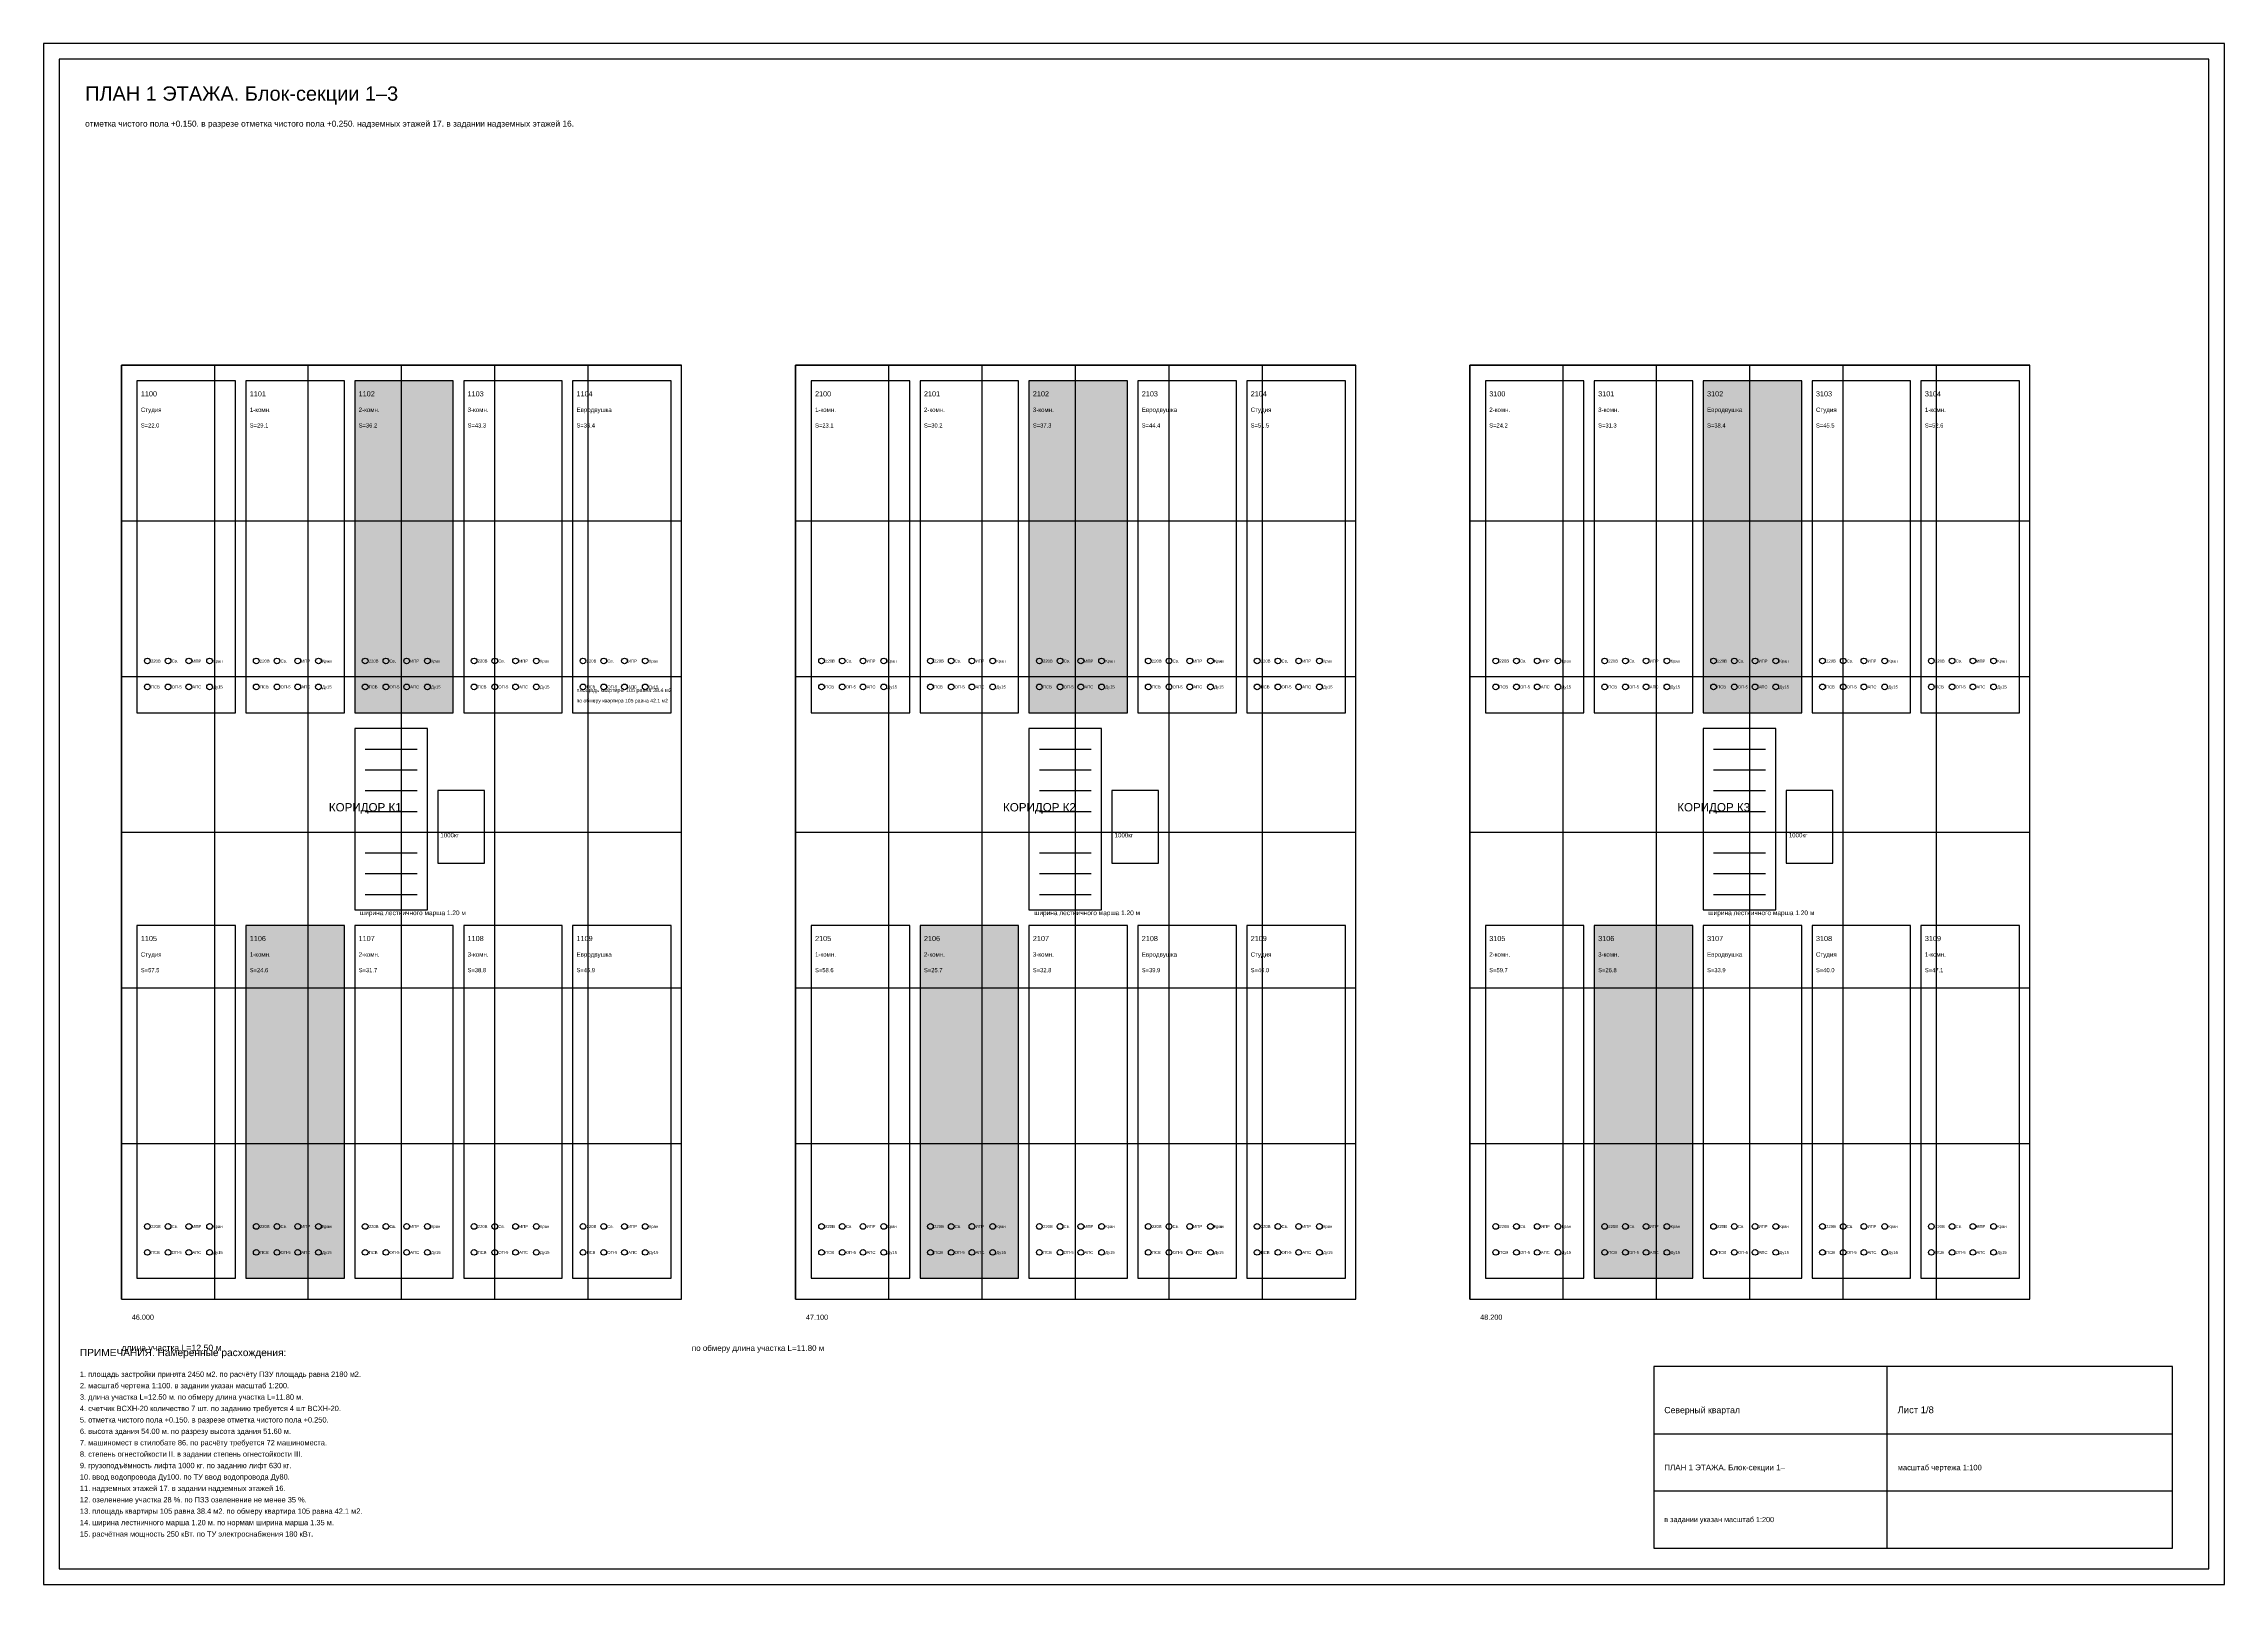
# Model space of a CAD drawing. Header units: millimetres. Extents: x 0 to 7008, y 0 to 594.
# Drawn here: x 0 to 841, y 0 to 594 of the extents above; entities that cross this region are included whole.
import ezdxf

# ---------------------------------------------------------------- set-up
doc = ezdxf.new("R2010")
doc.units = ezdxf.units.MM
for name, color, linetype in [('DIM', 3, 'Continuous'), ('GRAPH', 7, 'Continuous'), ('TABLE_FILL', 8, 'Continuous'), ('TEXT', 2, 'Continuous')]:
    doc.layers.add(name, color=color, linetype=linetype)
doc.styles.get("Standard").update_dxf_attribs({"font": 'arial.ttf'})

msp = doc.modelspace()

# ---------------------------------------------------------------- hatches: boundary and pattern name
at = {"layer": 'TABLE_FILL'}
for points in [[(120, 336), (158, 336), (158, 464), (120, 464)], [(380, 336), (418, 336), (418, 464), (380, 464)], [(640, 336), (678, 336), (678, 464), (640, 464)], [(78, 118), (116, 118), (116, 254), (78, 254)], [(338, 118), (376, 118), (376, 254), (338, 254)], [(598, 118), (636, 118), (636, 254), (598, 254)]]:
    msp.add_hatch(color=7, dxfattribs=at).paths.add_polyline_path(points)

# ---------------------------------------------------------------- linework, layer by layer
at = {"layer": 'GRAPH'}
for p, q in [((835, 588), (6, 588)), ((6, 588), (6, 6)), ((835, 6), (835, 588)), ((30, 110), (30, 470)), ((30, 470), (246, 470)), ((246, 470), (30, 470)), ((30, 470), (30, 110)), ((74, 464), (36, 464)), ((36, 464), (36, 336)), ((66, 110), (66, 470)), ((74, 336), (74, 464)), ((116, 464), (78, 464)), ((78, 464), (78, 336)), ((102, 110), (102, 470)), ((116, 336), (116, 464)), ((158, 464), (120, 464)), ((120, 464), (120, 336)), ((138, 110), (138, 470)), ((158, 336), (158, 464)), ((200, 464), (162, 464)), ((162, 464), (162, 336)), ((174, 110), (174, 470)), ((200, 336), (200, 464)), ((242, 464), (204, 464)), ((204, 464), (204, 336)), ((210, 110), (210, 470)), ((242, 336), (242, 464)), ((246, 110), (246, 470)), ((246, 110), (246, 470)), ((290, 110), (290, 470)), ((290, 470), (506, 470)), ((506, 470), (290, 470)), ((290, 470), (290, 110)), ((334, 464), (296, 464)), ((296, 464), (296, 336)), ((326, 110), (326, 470)), ((334, 336), (334, 464)), ((376, 464), (338, 464)), ((338, 464), (338, 336)), ((362, 110), (362, 470)), ((376, 336), (376, 464)), ((418, 464), (380, 464)), ((380, 464), (380, 336)), ((398, 110), (398, 470)), ((418, 336), (418, 464)), ((460, 464), (422, 464)), ((422, 464), (422, 336)), ((434, 110), (434, 470)), ((460, 336), (460, 464)), ((502, 464), (464, 464)), ((464, 464), (464, 336)), ((470, 110), (470, 470)), ((502, 336), (502, 464)), ((506, 110), (506, 470)), ((506, 110), (506, 470)), ((550, 110), (550, 470)), ((550, 470), (766, 470)), ((766, 470), (550, 470)), ((550, 470), (550, 110)), ((594, 464), (556, 464)), ((556, 464), (556, 336)), ((586, 110), (586, 470)), ((594, 336), (594, 464)), ((636, 464), (598, 464)), ((598, 464), (598, 336)), ((622, 110), (622, 470)), ((636, 336), (636, 464)), ((678, 464), (640, 464)), ((640, 464), (640, 336)), ((658, 110), (658, 470)), ((678, 336), (678, 464)), ((720, 464), (682, 464)), ((682, 464), (682, 336)), ((694, 110), (694, 470)), ((720, 336), (720, 464)), ((762, 464), (724, 464)), ((724, 464), (724, 336)), ((730, 110), (730, 470)), ((762, 336), (762, 464)), ((766, 110), (766, 470)), ((766, 110), (766, 470)), ((30, 410), (246, 410)), ((290, 410), (506, 410)), ((550, 410), (766, 410)), ((30, 350), (246, 350)), ((290, 350), (506, 350)), ((550, 350), (766, 350)), ((36, 336), (74, 336)), ((78, 336), (116, 336)), ((120, 336), (158, 336)), ((148, 330), (120, 330)), ((120, 330), (120, 260)), ((148, 260), (148, 330)), ((162, 336), (200, 336)), ((204, 336), (242, 336)), ((296, 336), (334, 336)), ((338, 336), (376, 336)), ((380, 336), (418, 336)), ((408, 330), (380, 330)), ((380, 330), (380, 260)), ((408, 260), (408, 330)), ((422, 336), (460, 336)), ((464, 336), (502, 336)), ((556, 336), (594, 336)), ((598, 336), (636, 336)), ((640, 336), (678, 336)), ((668, 330), (640, 330)), ((640, 330), (640, 260)), ((668, 260), (668, 330)), ((682, 336), (720, 336)), ((724, 336), (762, 336)), ((124, 322), (144, 322)), ((384, 322), (404, 322)), ((644, 322), (664, 322)), ((124, 314), (144, 314)), ((384, 314), (404, 314)), ((644, 314), (664, 314)), ((124, 306), (144, 306)), ((170, 306), (152, 306)), ((152, 306), (152, 278)), ((170, 278), (170, 306)), ((384, 306), (404, 306)), ((430, 306), (412, 306)), ((412, 306), (412, 278)), ((430, 278), (430, 306)), ((644, 306), (664, 306)), ((690, 306), (672, 306)), ((672, 306), (672, 278)), ((690, 278), (690, 306)), ((124, 298), (144, 298)), ((384, 298), (404, 298)), ((644, 298), (664, 298)), ((30, 290), (246, 290)), ((124, 290), (144, 290)), ((290, 290), (506, 290)), ((384, 290), (404, 290)), ((550, 290), (766, 290)), ((644, 290), (664, 290)), ((124, 282), (144, 282)), ((152, 278), (170, 278)), ((384, 282), (404, 282)), ((412, 278), (430, 278)), ((644, 282), (664, 282)), ((672, 278), (690, 278)), ((124, 274), (144, 274)), ((384, 274), (404, 274)), ((644, 274), (664, 274)), ((124, 266), (144, 266)), ((384, 266), (404, 266)), ((644, 266), (664, 266)), ((74, 254), (36, 254)), ((36, 254), (36, 118)), ((74, 118), (74, 254)), ((116, 254), (78, 254)), ((78, 254), (78, 118)), ((116, 118), (116, 254)), ((120, 260), (148, 260)), ((158, 254), (120, 254)), ((120, 254), (120, 118)), ((158, 118), (158, 254)), ((200, 254), (162, 254)), ((162, 254), (162, 118)), ((200, 118), (200, 254)), ((242, 254), (204, 254)), ((204, 254), (204, 118)), ((242, 118), (242, 254)), ((334, 254), (296, 254)), ((296, 254), (296, 118)), ((334, 118), (334, 254)), ((376, 254), (338, 254)), ((338, 254), (338, 118)), ((376, 118), (376, 254)), ((380, 260), (408, 260)), ((418, 254), (380, 254)), ((380, 254), (380, 118)), ((418, 118), (418, 254)), ((460, 254), (422, 254)), ((422, 254), (422, 118)), ((460, 118), (460, 254)), ((502, 254), (464, 254)), ((464, 254), (464, 118)), ((502, 118), (502, 254)), ((594, 254), (556, 254)), ((556, 254), (556, 118)), ((594, 118), (594, 254)), ((636, 254), (598, 254)), ((598, 254), (598, 118)), ((636, 118), (636, 254)), ((640, 260), (668, 260)), ((678, 254), (640, 254)), ((640, 254), (640, 118)), ((678, 118), (678, 254)), ((720, 254), (682, 254)), ((682, 254), (682, 118)), ((720, 118), (720, 254)), ((762, 254), (724, 254)), ((724, 254), (724, 118)), ((762, 118), (762, 254)), ((30, 230), (246, 230)), ((290, 230), (506, 230)), ((550, 230), (766, 230)), ((30, 170), (246, 170)), ((290, 170), (506, 170)), ((550, 170), (766, 170)), ((36, 118), (74, 118)), ((78, 118), (116, 118)), ((120, 118), (158, 118)), ((162, 118), (200, 118)), ((204, 118), (242, 118)), ((296, 118), (334, 118)), ((338, 118), (376, 118)), ((380, 118), (418, 118)), ((422, 118), (460, 118)), ((464, 118), (502, 118)), ((556, 118), (594, 118)), ((598, 118), (636, 118)), ((640, 118), (678, 118)), ((682, 118), (720, 118)), ((724, 118), (762, 118)), ((30, 110), (246, 110)), ((30, 110), (246, 110)), ((290, 110), (506, 110)), ((290, 110), (506, 110)), ((550, 110), (766, 110)), ((550, 110), (766, 110)), ((821, 84), (621, 84)), ((621, 84), (621, 14)), ((711, 14), (711, 84)), ((821, 14), (821, 84)), ((621, 58), (821, 58)), ((621, 36), (821, 36)), ((621, 14), (821, 14)), ((6, 6), (835, 6))]:
    msp.add_line(p, q, dxfattribs=at)
msp.add_lwpolyline([(0, 0), (841, 0), (841, 594), (0, 594)], close=True, dxfattribs=at)
for centre in [(40, 356), (48, 356), (56, 356), (64, 356), (82, 356), (90, 356), (98, 356), (106, 356), (124, 356), (132, 356), (140, 356), (148, 356), (166, 356), (174, 356), (182, 356), (190, 356), (208, 356), (216, 356), (224, 356), (232, 356), (300, 356), (308, 356), (316, 356), (324, 356), (342, 356), (350, 356), (358, 356), (366, 356), (384, 356), (392, 356), (400, 356), (408, 356), (426, 356), (434, 356), (442, 356), (450, 356), (468, 356), (476, 356), (484, 356), (492, 356), (560, 356), (568, 356), (576, 356), (584, 356), (602, 356), (610, 356), (618, 356), (626, 356), (644, 356), (652, 356), (660, 356), (668, 356), (686, 356), (694, 356), (702, 356), (710, 356), (728, 356), (736, 356), (744, 356), (752, 356), (40, 346), (48, 346), (56, 346), (64, 346), (82, 346), (90, 346), (98, 346), (106, 346), (124, 346), (132, 346), (140, 346), (148, 346), (166, 346), (174, 346), (182, 346), (190, 346), (208, 346), (216, 346), (224, 346), (232, 346), (300, 346), (308, 346), (316, 346), (324, 346), (342, 346), (350, 346), (358, 346), (366, 346), (384, 346), (392, 346), (400, 346), (408, 346), (426, 346), (434, 346), (442, 346), (450, 346), (468, 346), (476, 346), (484, 346), (492, 346), (560, 346), (568, 346), (576, 346), (584, 346), (602, 346), (610, 346), (618, 346), (626, 346), (644, 346), (652, 346), (660, 346), (668, 346), (686, 346), (694, 346), (702, 346), (710, 346), (728, 346), (736, 346), (744, 346), (752, 346), (40, 138), (48, 138), (56, 138), (64, 138), (82, 138), (90, 138), (98, 138), (106, 138), (124, 138), (132, 138), (140, 138), (148, 138), (166, 138), (174, 138), (182, 138), (190, 138), (208, 138), (216, 138), (224, 138), (232, 138), (300, 138), (308, 138), (316, 138), (324, 138), (342, 138), (350, 138), (358, 138), (366, 138), (384, 138), (392, 138), (400, 138), (408, 138), (426, 138), (434, 138), (442, 138), (450, 138), (468, 138), (476, 138), (484, 138), (492, 138), (560, 138), (568, 138), (576, 138), (584, 138), (602, 138), (610, 138), (618, 138), (626, 138), (644, 138), (652, 138), (660, 138), (668, 138), (686, 138), (694, 138), (702, 138), (710, 138), (728, 138), (736, 138), (744, 138), (752, 138), (40, 128), (48, 128), (56, 128), (64, 128), (82, 128), (90, 128), (98, 128), (106, 128), (124, 128), (132, 128), (140, 128), (148, 128), (166, 128), (174, 128), (182, 128), (190, 128), (208, 128), (216, 128), (224, 128), (232, 128), (300, 128), (308, 128), (316, 128), (324, 128), (342, 128), (350, 128), (358, 128), (366, 128), (384, 128), (392, 128), (400, 128), (408, 128), (426, 128), (434, 128), (442, 128), (450, 128), (468, 128), (476, 128), (484, 128), (492, 128), (560, 128), (568, 128), (576, 128), (584, 128), (602, 128), (610, 128), (618, 128), (626, 128), (644, 128), (652, 128), (660, 128), (668, 128), (686, 128), (694, 128), (702, 128), (710, 128), (728, 128), (736, 128), (744, 128), (752, 128)]:
    msp.add_circle(centre, 1.1, dxfattribs=at)

# ---------------------------------------------------------------- texts
at = {"layer": 'DIM'}
for s, height, p in [('ширина лестничного марша 1.20 м', 1.8, (122, 258)), ('ширина лестничного марша 1.20 м', 1.8, (382, 258)), ('ширина лестничного марша 1.20 м', 1.8, (642, 258)), ('46.000', 2, (34, 102)), ('47.100', 2, (294, 102)), ('48.200', 2, (554, 102)), ('длина участка L=12.50 м', 2.4, (30, 90)), ('по обмеру длина участка L=11.80 м', 2.2, (250, 90))]:
    msp.add_text(s, height=height, dxfattribs=at).set_placement(p)
at = {"layer": 'TEXT'}
for s, height, p in [('ПЛАН 1 ЭТАЖА. Блок-секции 1–3', 5.5, (16, 572)), ('отметка чистого пола +0.150. в разрезе отметка чистого пола +0.250. надземных этажей 17. в задании надземных этажей 16.', 2.3, (16, 562)), ('1100', 2, (37.5, 458)), ('1101', 2, (79.5, 458)), ('1102', 2, (121.5, 458)), ('1103', 2, (163.5, 458)), ('1104', 2, (205.5, 458)), ('2100', 2, (297.5, 458)), ('2101', 2, (339.5, 458)), ('2102', 2, (381.5, 458)), ('2103', 2, (423.5, 458)), ('2104', 2, (465.5, 458)), ('3100', 2, (557.5, 458)), ('3101', 2, (599.5, 458)), ('3102', 2, (641.5, 458)), ('3103', 2, (683.5, 458)), ('3104', 2, (725.5, 458)), ('S=22.0', 1.6, (37.5, 446)), ('Студия', 1.7, (37.5, 452)), ('S=29.1', 1.6, (79.5, 446)), ('1-комн.', 1.7, (79.5, 452)), ('S=36.2', 1.6, (121.5, 446)), ('2-комн.', 1.7, (121.5, 452)), ('3-комн.', 1.7, (163.5, 452)), ('S=43.3', 1.6, (163.5, 446)), ('S=38.4', 1.6, (205.5, 446)), ('Евродвушка', 1.7, (205.5, 452)), ('S=23.1', 1.6, (297.5, 446)), ('1-комн.', 1.7, (297.5, 452)), ('S=30.2', 1.6, (339.5, 446)), ('2-комн.', 1.7, (339.5, 452)), ('3-комн.', 1.7, (381.5, 452)), ('S=37.3', 1.6, (381.5, 446)), ('S=44.4', 1.6, (423.5, 446)), ('Евродвушка', 1.7, (423.5, 452)), ('S=51.5', 1.6, (465.5, 446)), ('Студия', 1.7, (465.5, 452)), ('S=24.2', 1.6, (557.5, 446)), ('2-комн.', 1.7, (557.5, 452)), ('3-комн.', 1.7, (599.5, 452)), ('S=31.3', 1.6, (599.5, 446)), ('S=38.4', 1.6, (641.5, 446)), ('Евродвушка', 1.7, (641.5, 452)), ('S=45.5', 1.6, (683.5, 446)), ('Студия', 1.7, (683.5, 452)), ('S=52.6', 1.6, (725.5, 446)), ('1-комн.', 1.7, (725.5, 452)), ('220В', 1.15, (41.4, 355.4)), ('Св.', 1.15, (49.4, 355.4)), ('ИПР', 1.15, (57.4, 355.4)), ('Кран', 1.15, (65.4, 355.4)), ('220В', 1.15, (83.4, 355.4)), ('Св.', 1.15, (91.4, 355.4)), ('ИПР', 1.15, (99.4, 355.4)), ('Кран', 1.15, (107.4, 355.4)), ('220В', 1.15, (125.4, 355.4)), ('Св.', 1.15, (133.4, 355.4)), ('ИПР', 1.15, (141.4, 355.4)), ('Кран', 1.15, (149.4, 355.4)), ('220В', 1.15, (167.4, 355.4)), ('Св.', 1.15, (175.4, 355.4)), ('ИПР', 1.15, (183.4, 355.4)), ('Кран', 1.15, (191.4, 355.4)), ('220В', 1.15, (209.4, 355.4)), ('Св.', 1.15, (217.4, 355.4)), ('ИПР', 1.15, (225.4, 355.4)), ('Кран', 1.15, (233.4, 355.4)), ('220В', 1.15, (301.4, 355.4)), ('Св.', 1.15, (309.4, 355.4)), ('ИПР', 1.15, (317.4, 355.4)), ('Кран', 1.15, (325.4, 355.4)), ('220В', 1.15, (343.4, 355.4)), ('Св.', 1.15, (351.4, 355.4)), ('ИПР', 1.15, (359.4, 355.4)), ('Кран', 1.15, (367.4, 355.4)), ('220В', 1.15, (385.4, 355.4)), ('Св.', 1.15, (393.4, 355.4)), ('ИПР', 1.15, (401.4, 355.4)), ('Кран', 1.15, (409.4, 355.4)), ('220В', 1.15, (427.4, 355.4)), ('Св.', 1.15, (435.4, 355.4)), ('ИПР', 1.15, (443.4, 355.4)), ('Кран', 1.15, (451.4, 355.4)), ('220В', 1.15, (469.4, 355.4)), ('Св.', 1.15, (477.4, 355.4)), ('ИПР', 1.15, (485.4, 355.4)), ('Кран', 1.15, (493.4, 355.4)), ('220В', 1.15, (561.4, 355.4)), ('Св.', 1.15, (569.4, 355.4)), ('ИПР', 1.15, (577.4, 355.4)), ('Кран', 1.15, (585.4, 355.4)), ('220В', 1.15, (603.4, 355.4)), ('Св.', 1.15, (611.4, 355.4)), ('ИПР', 1.15, (619.4, 355.4)), ('Кран', 1.15, (627.4, 355.4)), ('220В', 1.15, (645.4, 355.4)), ('Св.', 1.15, (653.4, 355.4)), ('ИПР', 1.15, (661.4, 355.4)), ('Кран', 1.15, (669.4, 355.4)), ('220В', 1.15, (687.4, 355.4)), ('Св.', 1.15, (695.4, 355.4)), ('ИПР', 1.15, (703.4, 355.4)), ('Кран', 1.15, (711.4, 355.4)), ('220В', 1.15, (729.4, 355.4)), ('Св.', 1.15, (737.4, 355.4)), ('ИПР', 1.15, (745.4, 355.4)), ('Кран', 1.15, (753.4, 355.4)), ('ПСВ', 1.15, (41.4, 345.4)), ('ОП-5', 1.15, (49.4, 345.4)), ('АПС', 1.15, (57.4, 345.4)), ('Ду15', 1.15, (65.4, 345.4)), ('ПСВ', 1.15, (83.4, 345.4)), ('ОП-5', 1.15, (91.4, 345.4)), ('АПС', 1.15, (99.4, 345.4)), ('Ду15', 1.15, (107.4, 345.4)), ('ПСВ', 1.15, (125.4, 345.4)), ('ОП-5', 1.15, (133.4, 345.4)), ('АПС', 1.15, (141.4, 345.4)), ('Ду15', 1.15, (149.4, 345.4)), ('ПСВ', 1.15, (167.4, 345.4)), ('ОП-5', 1.15, (175.4, 345.4)), ('АПС', 1.15, (183.4, 345.4)), ('Ду15', 1.15, (191.4, 345.4)), ('площадь квартиры 105 равна 38.4 м2', 1.5, (205.5, 344)), ('ПСВ', 1.15, (209.4, 345.4)), ('ОП-5', 1.15, (217.4, 345.4)), ('АПС', 1.15, (225.4, 345.4)), ('Ду15', 1.15, (233.4, 345.4)), ('ПСВ', 1.15, (301.4, 345.4)), ('ОП-5', 1.15, (309.4, 345.4)), ('АПС', 1.15, (317.4, 345.4)), ('Ду15', 1.15, (325.4, 345.4)), ('ПСВ', 1.15, (343.4, 345.4)), ('ОП-5', 1.15, (351.4, 345.4)), ('АПС', 1.15, (359.4, 345.4)), ('Ду15', 1.15, (367.4, 345.4)), ('ПСВ', 1.15, (385.4, 345.4)), ('ОП-5', 1.15, (393.4, 345.4)), ('АПС', 1.15, (401.4, 345.4)), ('Ду15', 1.15, (409.4, 345.4)), ('ПСВ', 1.15, (427.4, 345.4)), ('ОП-5', 1.15, (435.4, 345.4)), ('АПС', 1.15, (443.4, 345.4)), ('Ду15', 1.15, (451.4, 345.4)), ('ПСВ', 1.15, (469.4, 345.4)), ('ОП-5', 1.15, (477.4, 345.4)), ('АПС', 1.15, (485.4, 345.4)), ('Ду15', 1.15, (493.4, 345.4)), ('ПСВ', 1.15, (561.4, 345.4)), ('ОП-5', 1.15, (569.4, 345.4)), ('АПС', 1.15, (577.4, 345.4)), ('Ду15', 1.15, (585.4, 345.4)), ('ПСВ', 1.15, (603.4, 345.4)), ('ОП-5', 1.15, (611.4, 345.4)), ('АПС', 1.15, (619.4, 345.4)), ('Ду15', 1.15, (627.4, 345.4)), ('ПСВ', 1.15, (645.4, 345.4)), ('ОП-5', 1.15, (653.4, 345.4)), ('АПС', 1.15, (661.4, 345.4)), ('Ду15', 1.15, (669.4, 345.4)), ('ПСВ', 1.15, (687.4, 345.4)), ('ОП-5', 1.15, (695.4, 345.4)), ('АПС', 1.15, (703.4, 345.4)), ('Ду15', 1.15, (711.4, 345.4)), ('ПСВ', 1.15, (729.4, 345.4)), ('ОП-5', 1.15, (737.4, 345.4)), ('АПС', 1.15, (745.4, 345.4)), ('Ду15', 1.15, (753.4, 345.4)), ('по обмеру квартира 105 равна 42.1 м2', 1.4, (205.5, 340)), ('КОРИДОР К1', 3.2, (110, 298)), ('КОРИДОР К2', 3.2, (370, 298)), ('КОРИДОР К3', 3.2, (630, 298)), ('1000кг', 1.7, (153, 288)), ('1000кг', 1.7, (413, 288)), ('1000кг', 1.7, (673, 288)), ('1105', 2, (37.5, 248)), ('1106', 2, (79.5, 248)), ('1107', 2, (121.5, 248)), ('1108', 2, (163.5, 248)), ('1109', 2, (205.5, 248)), ('2105', 2, (297.5, 248)), ('2106', 2, (339.5, 248)), ('2107', 2, (381.5, 248)), ('2108', 2, (423.5, 248)), ('2109', 2, (465.5, 248)), ('3105', 2, (557.5, 248)), ('3106', 2, (599.5, 248)), ('3107', 2, (641.5, 248)), ('3108', 2, (683.5, 248)), ('3109', 2, (725.5, 248)), ('S=57.5', 1.6, (37.5, 236)), ('Студия', 1.7, (37.5, 242)), ('S=24.6', 1.6, (79.5, 236)), ('1-комн.', 1.7, (79.5, 242)), ('S=31.7', 1.6, (121.5, 236)), ('2-комн.', 1.7, (121.5, 242)), ('3-комн.', 1.7, (163.5, 242)), ('S=38.8', 1.6, (163.5, 236)), ('S=45.9', 1.6, (205.5, 236)), ('Евродвушка', 1.7, (205.5, 242)), ('S=58.6', 1.6, (297.5, 236)), ('1-комн.', 1.7, (297.5, 242)), ('S=25.7', 1.6, (339.5, 236)), ('2-комн.', 1.7, (339.5, 242)), ('3-комн.', 1.7, (381.5, 242)), ('S=32.8', 1.6, (381.5, 236)), ('S=39.9', 1.6, (423.5, 236)), ('Евродвушка', 1.7, (423.5, 242)), ('S=46.0', 1.6, (465.5, 236)), ('Студия', 1.7, (465.5, 242)), ('S=59.7', 1.6, (557.5, 236)), ('2-комн.', 1.7, (557.5, 242)), ('3-комн.', 1.7, (599.5, 242)), ('S=26.8', 1.6, (599.5, 236)), ('S=33.9', 1.6, (641.5, 236)), ('Евродвушка', 1.7, (641.5, 242)), ('S=40.0', 1.6, (683.5, 236)), ('Студия', 1.7, (683.5, 242)), ('S=47.1', 1.6, (725.5, 236)), ('1-комн.', 1.7, (725.5, 242)), ('220В', 1.15, (41.4, 137.4)), ('Св.', 1.15, (49.4, 137.4)), ('ИПР', 1.15, (57.4, 137.4)), ('Кран', 1.15, (65.4, 137.4)), ('220В', 1.15, (83.4, 137.4)), ('Св.', 1.15, (91.4, 137.4)), ('ИПР', 1.15, (99.4, 137.4)), ('Кран', 1.15, (107.4, 137.4)), ('220В', 1.15, (125.4, 137.4)), ('Св.', 1.15, (133.4, 137.4)), ('ИПР', 1.15, (141.4, 137.4)), ('Кран', 1.15, (149.4, 137.4)), ('220В', 1.15, (167.4, 137.4)), ('Св.', 1.15, (175.4, 137.4)), ('ИПР', 1.15, (183.4, 137.4)), ('Кран', 1.15, (191.4, 137.4)), ('220В', 1.15, (209.4, 137.4)), ('Св.', 1.15, (217.4, 137.4)), ('ИПР', 1.15, (225.4, 137.4)), ('Кран', 1.15, (233.4, 137.4)), ('220В', 1.15, (301.4, 137.4)), ('Св.', 1.15, (309.4, 137.4)), ('ИПР', 1.15, (317.4, 137.4)), ('Кран', 1.15, (325.4, 137.4)), ('220В', 1.15, (343.4, 137.4)), ('Св.', 1.15, (351.4, 137.4)), ('ИПР', 1.15, (359.4, 137.4)), ('Кран', 1.15, (367.4, 137.4)), ('220В', 1.15, (385.4, 137.4)), ('Св.', 1.15, (393.4, 137.4)), ('ИПР', 1.15, (401.4, 137.4)), ('Кран', 1.15, (409.4, 137.4)), ('220В', 1.15, (427.4, 137.4)), ('Св.', 1.15, (435.4, 137.4)), ('ИПР', 1.15, (443.4, 137.4)), ('Кран', 1.15, (451.4, 137.4)), ('220В', 1.15, (469.4, 137.4)), ('Св.', 1.15, (477.4, 137.4)), ('ИПР', 1.15, (485.4, 137.4)), ('Кран', 1.15, (493.4, 137.4)), ('220В', 1.15, (561.4, 137.4)), ('Св.', 1.15, (569.4, 137.4)), ('ИПР', 1.15, (577.4, 137.4)), ('Кран', 1.15, (585.4, 137.4)), ('220В', 1.15, (603.4, 137.4)), ('Св.', 1.15, (611.4, 137.4)), ('ИПР', 1.15, (619.4, 137.4)), ('Кран', 1.15, (627.4, 137.4)), ('220В', 1.15, (645.4, 137.4)), ('Св.', 1.15, (653.4, 137.4)), ('ИПР', 1.15, (661.4, 137.4)), ('Кран', 1.15, (669.4, 137.4)), ('220В', 1.15, (687.4, 137.4)), ('Св.', 1.15, (695.4, 137.4)), ('ИПР', 1.15, (703.4, 137.4)), ('Кран', 1.15, (711.4, 137.4)), ('220В', 1.15, (729.4, 137.4)), ('Св.', 1.15, (737.4, 137.4)), ('ИПР', 1.15, (745.4, 137.4)), ('Кран', 1.15, (753.4, 137.4)), ('ПСВ', 1.15, (41.4, 127.4)), ('ОП-5', 1.15, (49.4, 127.4)), ('АПС', 1.15, (57.4, 127.4)), ('Ду15', 1.15, (65.4, 127.4)), ('ПСВ', 1.15, (83.4, 127.4)), ('ОП-5', 1.15, (91.4, 127.4)), ('АПС', 1.15, (99.4, 127.4)), ('Ду15', 1.15, (107.4, 127.4)), ('ПСВ', 1.15, (125.4, 127.4)), ('ОП-5', 1.15, (133.4, 127.4)), ('АПС', 1.15, (141.4, 127.4)), ('Ду15', 1.15, (149.4, 127.4)), ('ПСВ', 1.15, (167.4, 127.4)), ('ОП-5', 1.15, (175.4, 127.4)), ('АПС', 1.15, (183.4, 127.4)), ('Ду15', 1.15, (191.4, 127.4)), ('ПСВ', 1.15, (209.4, 127.4)), ('ОП-5', 1.15, (217.4, 127.4)), ('АПС', 1.15, (225.4, 127.4)), ('Ду15', 1.15, (233.4, 127.4)), ('ПСВ', 1.15, (301.4, 127.4)), ('ОП-5', 1.15, (309.4, 127.4)), ('АПС', 1.15, (317.4, 127.4)), ('Ду15', 1.15, (325.4, 127.4)), ('ПСВ', 1.15, (343.4, 127.4)), ('ОП-5', 1.15, (351.4, 127.4)), ('АПС', 1.15, (359.4, 127.4)), ('Ду15', 1.15, (367.4, 127.4)), ('ПСВ', 1.15, (385.4, 127.4)), ('ОП-5', 1.15, (393.4, 127.4)), ('АПС', 1.15, (401.4, 127.4)), ('Ду15', 1.15, (409.4, 127.4)), ('ПСВ', 1.15, (427.4, 127.4)), ('ОП-5', 1.15, (435.4, 127.4)), ('АПС', 1.15, (443.4, 127.4)), ('Ду15', 1.15, (451.4, 127.4)), ('ПСВ', 1.15, (469.4, 127.4)), ('ОП-5', 1.15, (477.4, 127.4)), ('АПС', 1.15, (485.4, 127.4)), ('Ду15', 1.15, (493.4, 127.4)), ('ПСВ', 1.15, (561.4, 127.4)), ('ОП-5', 1.15, (569.4, 127.4)), ('АПС', 1.15, (577.4, 127.4)), ('Ду15', 1.15, (585.4, 127.4)), ('ПСВ', 1.15, (603.4, 127.4)), ('ОП-5', 1.15, (611.4, 127.4)), ('АПС', 1.15, (619.4, 127.4)), ('Ду15', 1.15, (627.4, 127.4)), ('ПСВ', 1.15, (645.4, 127.4)), ('ОП-5', 1.15, (653.4, 127.4)), ('АПС', 1.15, (661.4, 127.4)), ('Ду15', 1.15, (669.4, 127.4)), ('ПСВ', 1.15, (687.4, 127.4)), ('ОП-5', 1.15, (695.4, 127.4)), ('АПС', 1.15, (703.4, 127.4)), ('Ду15', 1.15, (711.4, 127.4)), ('ПСВ', 1.15, (729.4, 127.4)), ('ОП-5', 1.15, (737.4, 127.4)), ('АПС', 1.15, (745.4, 127.4)), ('Ду15', 1.15, (753.4, 127.4)), ('ПРИМЕЧАНИЯ. Намеренные расхождения:', 2.8, (14, 88)), ('2. масштаб чертежа 1:100. в задании указан масштаб 1:200.', 2.05, (14, 75.6)), ('1. площадь застройки принята 2450 м2. по расчёту ПЗУ площадь равна 2180 м2.', 2.05, (14, 80)), ('4. счетчик ВСХН-20 количество 7 шт. по заданию требуется 4 шт ВСХН-20.', 2.05, (14, 66.8)), ('3. длина участка L=12.50 м. по обмеру длина участка L=11.80 м.', 2.05, (14, 71.2)), ('Северный квартал', 2.4, (625, 66)), ('Лист 1/8', 2.6, (715, 66)), ('5. отметка чистого пола +0.150. в разрезе отметка чистого пола +0.250.', 2.05, (14, 62.4)), ('6. высота здания 54.00 м. по разрезу высота здания 51.60 м.', 2.05, (14, 58)), ('8. степень огнестойкости II. в задании степень огнестойкости III.', 2.05, (14, 49.2)), ('7. машиномест в стилобате 86. по расчёту требуется 72 машиноместа.', 2.05, (14, 53.6)), ('9. грузоподъёмность лифта 1000 кг. по заданию лифт 630 кг.', 2.05, (14, 44.8)), ('10. ввод водопровода Ду100. по ТУ ввод водопровода Ду80.', 2.05, (14, 40.4)), ('ПЛАН 1 ЭТАЖА. Блок-секции 1–', 2.2, (625, 44)), ('масштаб чертежа 1:100', 2.1, (715, 44)), ('11. надземных этажей 17. в задании надземных этажей 16.', 2.05, (14, 36)), ('12. озеленение участка 28 %. по ПЗЗ озеленение не менее 35 %.', 2.05, (14, 31.6)), ('13. площадь квартиры 105 равна 38.4 м2. по обмеру квартира 105 равна 42.1 м2.', 2.05, (14, 27.2)), ('в задании указан масштаб 1:200', 2, (625, 24)), ('14. ширина лестничного марша 1.20 м. по нормам ширина марша 1.35 м.', 2.05, (14, 22.8)), ('15. расчётная мощность 250 кВт. по ТУ электроснабжения 180 кВт.', 2.05, (14, 18.4))]:
    msp.add_text(s, height=height, dxfattribs=at).set_placement(p)

doc.saveas('drawing.dxf')
